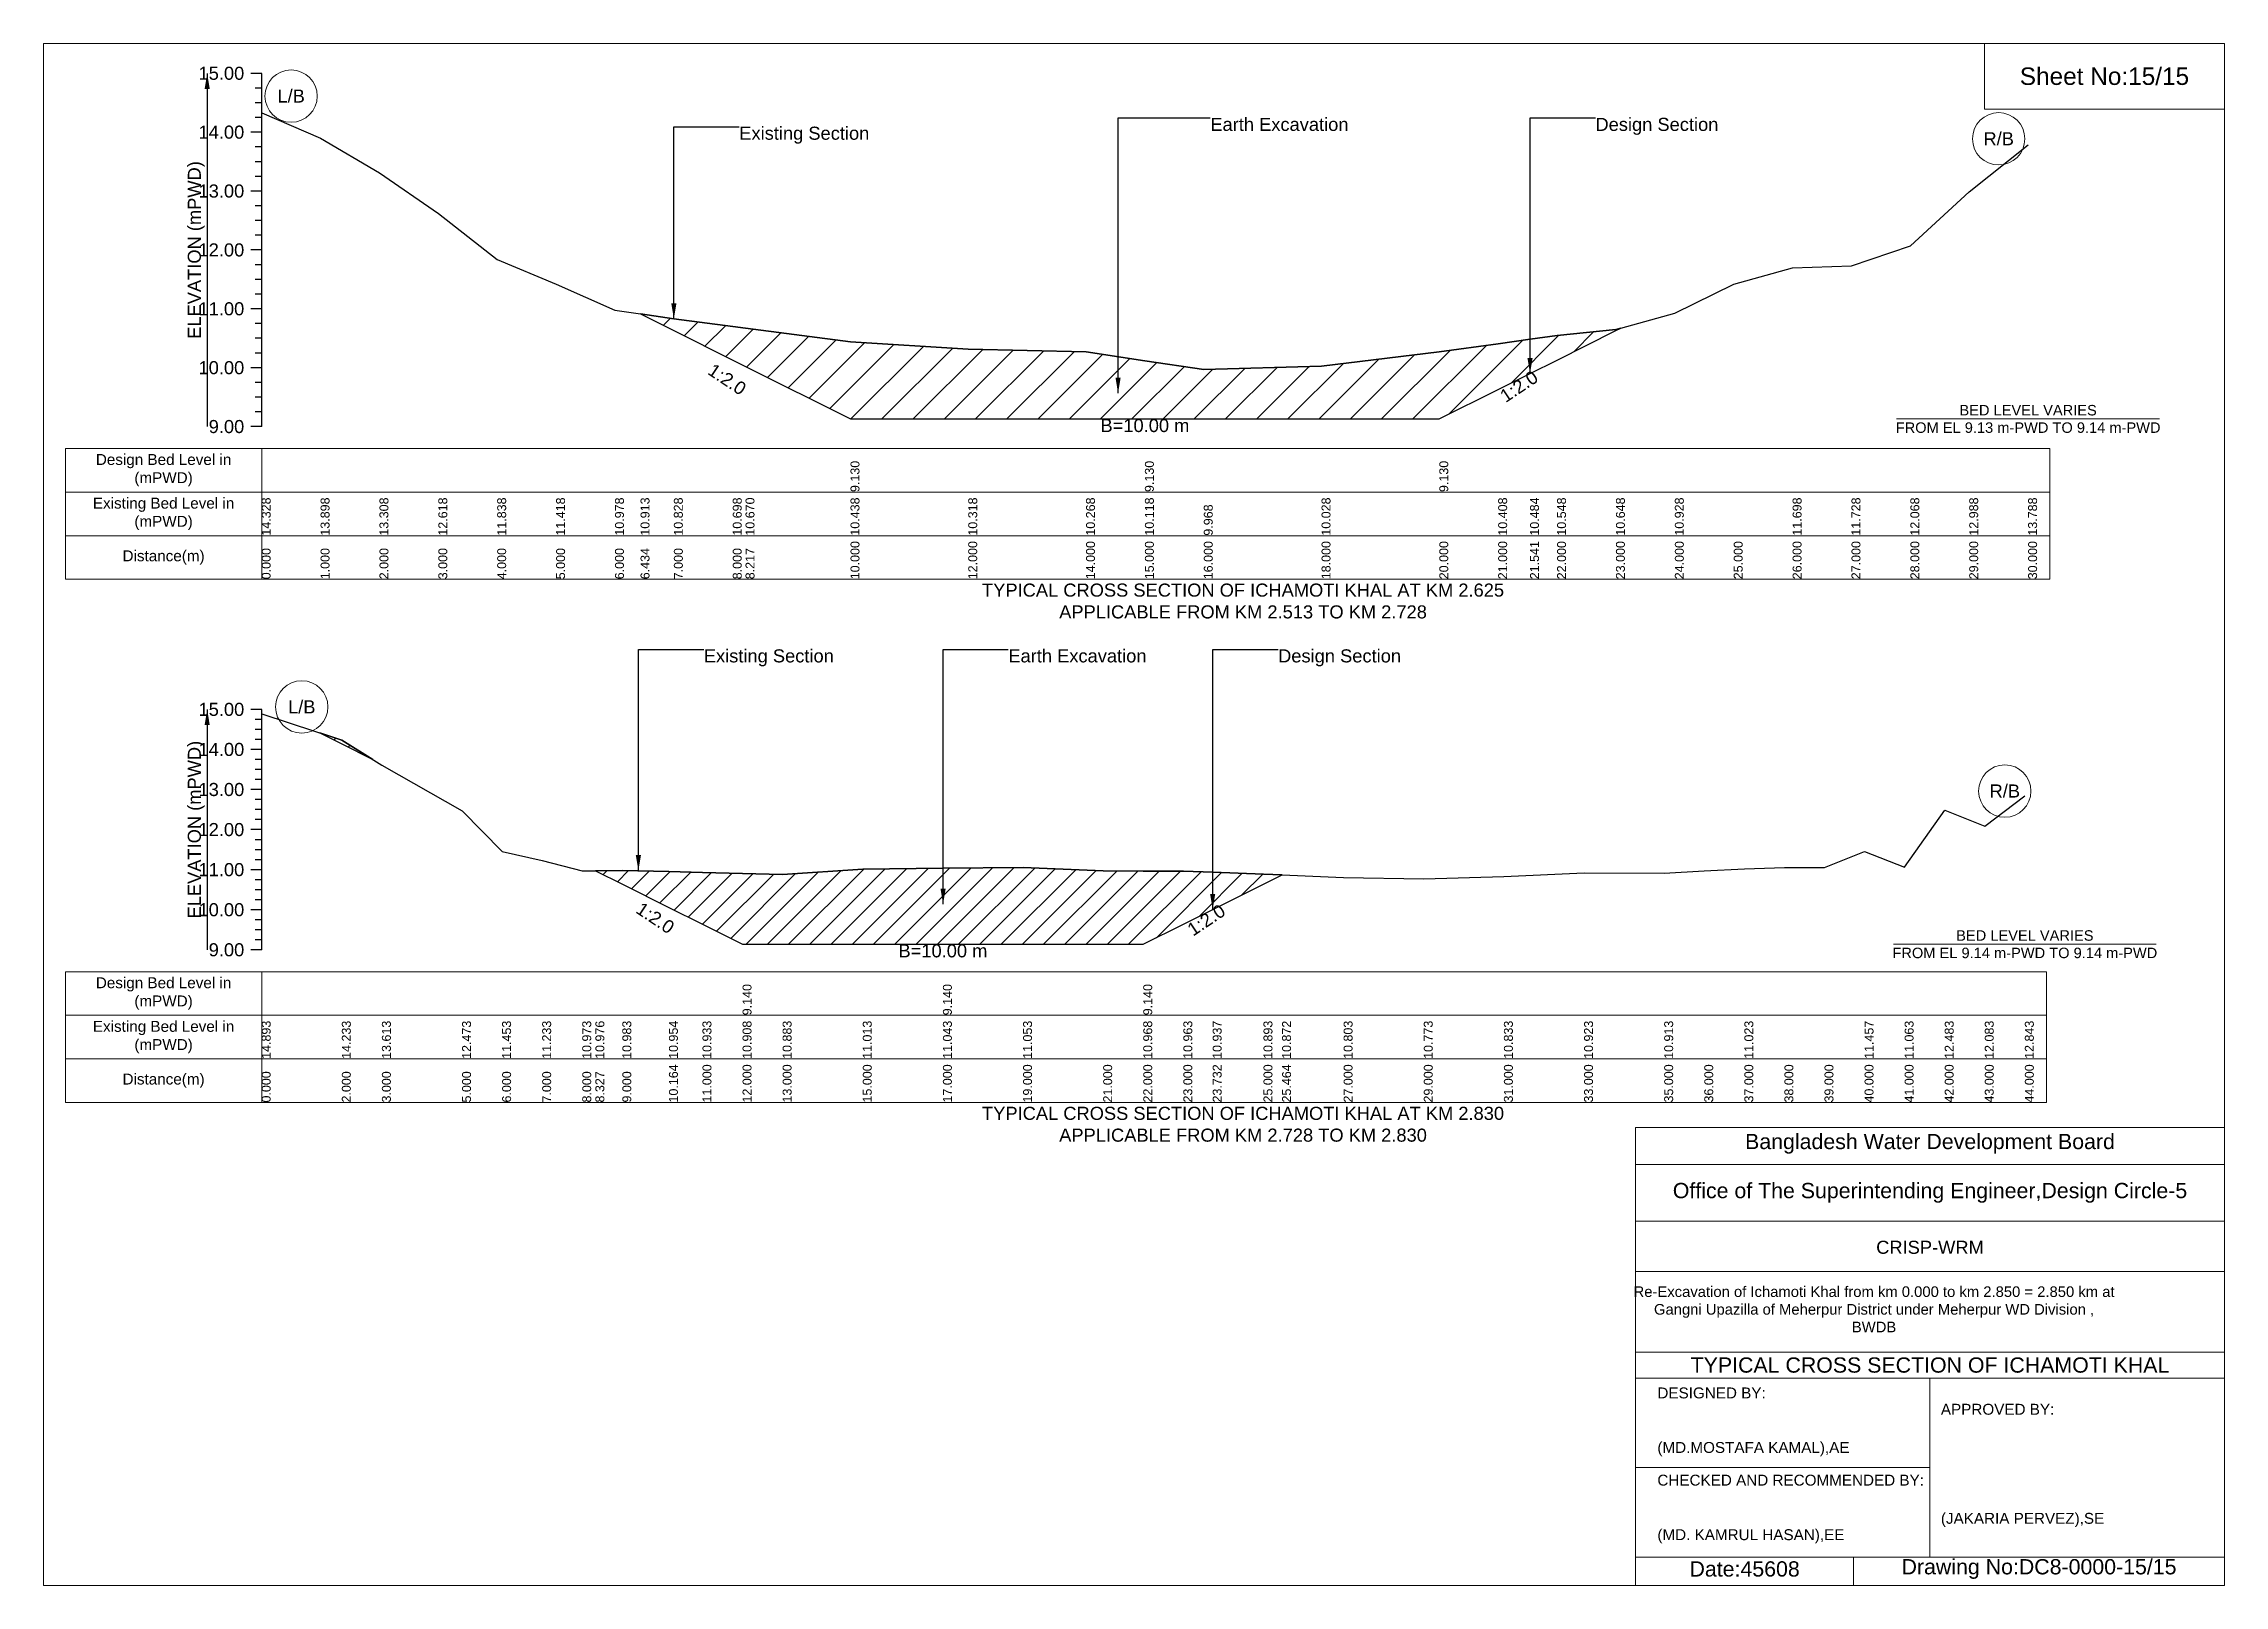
# Model space of a CAD drawing. Header units: inches. Extents: x 91000 to 258649, y -5656 to 4.
# Drawn here: x 250649 to 258649, y -5652 to 4 of the extents above; entities that cross this region are included whole.
import ezdxf

# ---------------------------------------------------------------- set-up
doc = ezdxf.new("R2010")
doc.units = ezdxf.units.IN
doc.header["$LTSCALE"] = 7
doc.header["$MEASUREMENT"] = 0
for name, color, linetype, lineweight in [('Cross section Data Border', 7, 'Continuous', 9), ('Cross Section Labels', 7, 'Continuous', 9), ('Existing_Bed_Level for Xsection', 7, 'Continuous', 25), ('Long Section Labels', 7, 'Continuous', 9)]:
    doc.layers.add(name, color=color, linetype=linetype, lineweight=lineweight)
doc.styles.get("Standard").update_dxf_attribs({"font": 'arial.ttf'})
doc.dimstyles.get("Standard").update_dxf_attribs({"dimtxt": 0.18, "dimasz": 0.18, "dimexe": 0.18, "dimexo": 0.0625, "dimgap": 0.09, "dimtad": 0, "dimtih": 1, "dimtoh": 1, "dimdec": 4, "dimzin": 0, "dimdsep": 46, "dimtxsty": 'Standard', "dimcen": 0.09, "dimadec": 0, "dimazin": 0, "dimtfac": 1, "dimtdec": 4, "dimtofl": 0, "dimtmove": 0, "dimatfit": 3, "dimfxl": 1, "dimtolj": 1, "dimtzin": 0, "dimarcsym": 0})
pattern_1 = [(45, (10649.46, 4.4), (-38.979261, 38.979261), [])]

msp = doc.modelspace()

# ---------------------------------------------------------------- texts
at = {"layer": 'Cross section Data Border', "char_height": 40, "width": 640, "attachment_point": 5}
for s, insert in [('Design Bed Level in (mPWD)', (251089.5, -1560.7)), ('Existing Bed Level in (mPWD)', (251089.5, -1720.7)), ('Distance(m)', (251089.5, -1880.7)), ('Design Bed Level in (mPWD)', (251089.5, -3480.2)), ('Existing Bed Level in (mPWD)', (251089.5, -3640.2)), ('Distance(m)', (251089.5, -3800.2))]:
    msp.add_mtext(s, dxfattribs=dict(at, insert=insert))
at = {"layer": 'Cross Section Labels'}
for s, insert, char_height, attachment_point in [('L/B', (251557.5, -188.3), 48, 5), ('Existing Section', (253201.5, -300.3), 48, 1), ('Earth Excavation', (254929.5, -267.9), 48, 1), ('Design Section', (256342.3, -267.9), 48, 1), ('R/B', (257821.5, -344.9), 48, 5), ('BED LEVEL VARIES ^JFROM EL 9.13 m-PWD TO 9.14 m-PWD', (257929.5, -1372.6), 38.4, 5), ('B=10.00 m', (254689.5, -1372.6), 48, 2), ('TYPICAL CROSS SECTION OF ICHAMOTI KHAL AT KM 2.625^JAPPLICABLE FROM KM 2.513 TO KM 2.728', (255049.5, -2040.7), 48, 5), ('Existing Section', (253071.3, -2217.7), 48, 1), ('Earth Excavation', (254188.5, -2217.7), 48, 1), ('Design Section', (255178.1, -2217.7), 48, 1), ('L/B', (251596.5, -2429), 48, 5), ('R/B', (257844, -2737.7), 48, 5), ('BED LEVEL VARIES ^JFROM EL 9.14 m-PWD TO 9.14 m-PWD', (257917.5, -3299.7), 38.4, 5), ('B=10.00 m', (253948.5, -3299.7), 48, 2), ('TYPICAL CROSS SECTION OF ICHAMOTI KHAL AT KM 2.830^JAPPLICABLE FROM KM 2.728 TO KM 2.830', (255049.5, -3960.2), 48, 5)]:
    msp.add_mtext(s, dxfattribs=dict(at, insert=insert, char_height=char_height, attachment_point=attachment_point))
at = {"layer": 'Cross Section Labels', "char_height": 48, "attachment_point": 2}
for insert, rotation in [((253170.4, -1207.1), 326.30993), ((256048.3, -1233.2), 33.69007), ((252906.8, -3183.1), 326.30993), ((254901.3, -3190.7), 33.69007)]:
    msp.add_mtext('1:2.0', dxfattribs=dict(at, insert=insert, rotation=rotation))
at = {"layer": 'Existing_Bed_Level for Xsection', "char_height": 48, "attachment_point": 6}
for s, insert in [('15.00', (251385.5, -104.7)), ('14.00', (251385.5, -320.7)), ('13.00', (251385.5, -536.7)), ('12.00', (251385.5, -752.7)), ('11.00', (251385.5, -968.7)), ('10.00', (251385.5, -1184.7)), ('9.00', (251385.5, -1400.7)), ('15.00', (251385.5, -2438.2)), ('14.00', (251385.5, -2585.2)), ('13.00', (251385.5, -2732.2)), ('12.00', (251385.5, -2879.2)), ('11.00', (251385.5, -3026.2)), ('10.00', (251385.5, -3173.2)), ('9.00', (251385.5, -3320.2))]:
    msp.add_mtext(s, dxfattribs=dict(at, insert=insert))
at = {"layer": 'Existing_Bed_Level for Xsection', "rotation": 90}
for s, insert, char_height, attachment_point in [('ELEVATION (mPWD)', (251209.5, -752.7), 48, 5), ('9.130', (253609.5, -1640.7), 32.8, 1), ('9.130', (254689.5, -1640.7), 32.8, 1), ('9.130', (255769.5, -1640.7), 32.8, 1), ('14.328', (251449.5, -1800.7), 32.8, 1), ('13.898', (251665.5, -1800.7), 32.8, 1), ('13.308', (251881.5, -1800.7), 32.8, 1), ('12.618', (252097.5, -1800.7), 32.8, 1), ('11.838', (252313.5, -1800.7), 32.8, 1), ('11.418', (252529.5, -1800.7), 32.8, 1), ('10.978', (252745.5, -1800.7), 32.8, 1), ('10.913', (252839.3, -1800.7), 32.8, 1), ('10.828', (252961.5, -1800.7), 32.8, 1), ('10.698', (253177.5, -1800.7), 32.8, 1), ('10.670', (253224.4, -1800.7), 32.8, 1), ('10.438', (253609.5, -1800.7), 32.8, 1), ('10.318', (254041.5, -1800.7), 32.8, 1), ('10.268', (254473.5, -1800.7), 32.8, 1), ('10.118', (254689.5, -1800.7), 32.8, 1), ('10.028', (255337.5, -1800.7), 32.8, 1), ('10.408', (255985.5, -1800.7), 32.8, 1), ('10.484', (256102.3, -1800.7), 32.8, 1), ('10.548', (256201.5, -1800.7), 32.8, 1), ('10.648', (256417.5, -1800.7), 32.8, 1), ('10.928', (256633.5, -1800.7), 32.8, 1), ('11.698', (257065.5, -1800.7), 32.8, 1), ('11.728', (257281.5, -1800.7), 32.8, 1), ('12.068', (257497.5, -1800.7), 32.8, 1), ('12.988', (257713.5, -1800.7), 32.8, 1), ('13.788', (257929.5, -1800.7), 32.8, 1), ('9.968', (254905.5, -1800.7), 32.8, 1), ('10.000', (253609.5, -1960.7), 32.8, 1), ('12.000', (254041.5, -1960.7), 32.8, 1), ('14.000', (254473.5, -1960.7), 32.8, 1), ('15.000', (254689.5, -1960.7), 32.8, 1), ('16.000', (254905.5, -1960.7), 32.8, 1), ('18.000', (255337.5, -1960.7), 32.8, 1), ('20.000', (255769.5, -1960.7), 32.8, 1), ('21.000', (255985.5, -1960.7), 32.8, 1), ('21.541', (256102.3, -1960.7), 32.8, 1), ('22.000', (256201.5, -1960.7), 32.8, 1), ('23.000', (256417.5, -1960.7), 32.8, 1), ('24.000', (256633.5, -1960.7), 32.8, 1), ('25.000', (256849.5, -1960.7), 32.8, 1), ('26.000', (257065.5, -1960.7), 32.8, 1), ('27.000', (257281.5, -1960.7), 32.8, 1), ('28.000', (257497.5, -1960.7), 32.8, 1), ('29.000', (257713.5, -1960.7), 32.8, 1), ('30.000', (257929.5, -1960.7), 32.8, 1), ('0.000', (251449.5, -1960.7), 32.8, 1), ('1.000', (251665.5, -1960.7), 32.8, 1), ('2.000', (251881.5, -1960.7), 32.8, 1), ('3.000', (252097.5, -1960.7), 32.8, 1), ('4.000', (252313.5, -1960.7), 32.8, 1), ('5.000', (252529.5, -1960.7), 32.8, 1), ('6.000', (252745.5, -1960.7), 32.8, 1), ('6.434', (252839.3, -1960.7), 32.8, 1), ('7.000', (252961.5, -1960.7), 32.8, 1), ('8.000', (253177.5, -1960.7), 32.8, 1), ('8.217', (253224.4, -1960.7), 32.8, 1), ('ELEVATION (mPWD)', (251209.5, -2879.2), 48, 5), ('9.140', (253213.5, -3560.2), 32.8, 1), ('9.140', (253948.5, -3560.2), 32.8, 1), ('9.140', (254683.5, -3560.2), 32.8, 1), ('14.893', (251449.5, -3720.2), 32.8, 1), ('14.233', (251743.5, -3720.2), 32.8, 1), ('13.613', (251890.5, -3720.2), 32.8, 1), ('12.473', (252184.5, -3720.2), 32.8, 1), ('11.453', (252331.5, -3720.2), 32.8, 1), ('11.233', (252478.5, -3720.2), 32.8, 1), ('10.973', (252625.5, -3720.2), 32.8, 1), ('10.976', (252673.6, -3720.2), 32.8, 1), ('10.983', (252772.5, -3720.2), 32.8, 1), ('10.954', (252943.5, -3720.2), 32.8, 1), ('10.933', (253066.5, -3720.2), 32.8, 1), ('10.908', (253213.5, -3720.2), 32.8, 1), ('10.883', (253360.5, -3720.2), 32.8, 1), ('11.013', (253654.5, -3720.2), 32.8, 1), ('11.043', (253948.5, -3720.2), 32.8, 1), ('11.053', (254242.5, -3720.2), 32.8, 1), ('10.968', (254683.5, -3720.2), 32.8, 1), ('10.963', (254830.5, -3720.2), 32.8, 1), ('10.937', (254938.1, -3720.2), 32.8, 1), ('10.893', (255124.5, -3720.2), 32.8, 1), ('10.872', (255192.7, -3720.2), 32.8, 1), ('10.803', (255418.5, -3720.2), 32.8, 1), ('10.773', (255712.5, -3720.2), 32.8, 1), ('10.833', (256006.5, -3720.2), 32.8, 1), ('10.923', (256300.5, -3720.2), 32.8, 1), ('10.913', (256594.5, -3720.2), 32.8, 1), ('11.023', (256888.5, -3720.2), 32.8, 1), ('11.457', (257329.5, -3720.2), 32.8, 1), ('11.063', (257476.5, -3720.2), 32.8, 1), ('12.483', (257623.5, -3720.2), 32.8, 1), ('12.083', (257770.5, -3720.2), 32.8, 1), ('12.843', (257917.5, -3720.2), 32.8, 1), ('10.164', (252943.5, -3880.2), 32.8, 1), ('11.000', (253066.5, -3880.2), 32.8, 1), ('12.000', (253213.5, -3880.2), 32.8, 1), ('13.000', (253360.5, -3880.2), 32.8, 1), ('15.000', (253654.5, -3880.2), 32.8, 1), ('17.000', (253948.5, -3880.2), 32.8, 1), ('19.000', (254242.5, -3880.2), 32.8, 1), ('21.000', (254536.5, -3880.2), 32.8, 1), ('22.000', (254683.5, -3880.2), 32.8, 1), ('23.000', (254830.5, -3880.2), 32.8, 1), ('23.732', (254938.1, -3880.2), 32.8, 1), ('25.000', (255124.5, -3880.2), 32.8, 1), ('25.464', (255192.7, -3880.2), 32.8, 1), ('27.000', (255418.5, -3880.2), 32.8, 1), ('29.000', (255712.5, -3880.2), 32.8, 1), ('31.000', (256006.5, -3880.2), 32.8, 1), ('33.000', (256300.5, -3880.2), 32.8, 1), ('35.000', (256594.5, -3880.2), 32.8, 1), ('36.000', (256741.5, -3880.2), 32.8, 1), ('37.000', (256888.5, -3880.2), 32.8, 1), ('38.000', (257035.5, -3880.2), 32.8, 1), ('39.000', (257182.5, -3880.2), 32.8, 1), ('40.000', (257329.5, -3880.2), 32.8, 1), ('41.000', (257476.5, -3880.2), 32.8, 1), ('42.000', (257623.5, -3880.2), 32.8, 1), ('43.000', (257770.5, -3880.2), 32.8, 1), ('44.000', (257917.5, -3880.2), 32.8, 1), ('0.000', (251449.5, -3880.2), 32.8, 1), ('2.000', (251743.5, -3880.2), 32.8, 1), ('3.000', (251890.5, -3880.2), 32.8, 1), ('5.000', (252184.5, -3880.2), 32.8, 1), ('6.000', (252331.5, -3880.2), 32.8, 1), ('7.000', (252478.5, -3880.2), 32.8, 1), ('8.000', (252625.5, -3880.2), 32.8, 1), ('8.327', (252673.6, -3880.2), 32.8, 1), ('9.000', (252772.5, -3880.2), 32.8, 1)]:
    msp.add_mtext(s, dxfattribs=dict(at, insert=insert, char_height=char_height, attachment_point=attachment_point))
at = {"layer": 'Long Section Labels', "attachment_point": 5}
for s, insert, char_height in [('Sheet No:15/15', (258209.5, -115.6), 64), ('Bangladesh Water Development Board', (257569.5, -4031.6), 56), ('Office of The Superintending Engineer,Design Circle-5', (257569.5, -4211.6), 56)]:
    msp.add_mtext(s, dxfattribs=dict(at, insert=insert, char_height=char_height))
at = {"layer": 'Long Section Labels'}
for s, insert, char_height, width, attachment_point in [('CRISP-WRM', (257569.5, -4411.6), 48, 2240, 5), ('Re-Excavation of Ichamoti Khal from km 0.000 to km 2.850 = 2.850 km at^JGangni Upazilla of Meherpur District under Meherpur WD Division ,^JBWDB', (257364.3, -4638.9), 38.88, 1749.6, 5), ('TYPICAL CROSS SECTION OF ICHAMOTI KHAL', (257569.5, -4843.6), 56, 2240, 5), ('DESIGNED BY:^J^J^J(MD.MOSTAFA KAMAL),AE', (256569.5, -5051.6), 40, 1120, 4), ('APPROVED BY:^J^J^J^J^J^J(JAKARIA PERVEZ),SE', (257609.5, -5211.6), 40, 1120, 4), ('CHECKED AND RECOMMENDED BY:^J^J^J(MD. KAMRUL HASAN),EE', (256569.5, -5371.6), 40, 1120, 4), ('Date:45608', (256889.5, -5591.6), 56, 1120, 5), ('Drawing No:DC8-0000-15/15', (257969.5, -5591.6), 56, 1760, 5)]:
    msp.add_mtext(s, dxfattribs=dict(at, insert=insert, char_height=char_height, width=width, attachment_point=attachment_point))

# ---------------------------------------------------------------- hatches: boundary and pattern name
at = {"layer": 'Existing_Bed_Level for Xsection'}
h = msp.add_hatch(dxfattribs=at)
h.set_pattern_fill('ANSI31', color=256, scale=648, style=0)
h.set_pattern_definition([(45, (10649.46, 4.4), (-57.27565, 57.27565), [])])
h.paths.add_polyline_path([(252839.3, -987.5), (252961.5, -1048.6), (253177.5, -1156.6), (253224.4, -1180.1), (253609.5, -1372.6), (254041.5, -1372.6), (254473.5, -1372.6), (254689.5, -1372.6), (254905.5, -1372.6), (255337.5, -1372.6), (255769.5, -1372.6), (255985.5, -1264.6), (256102.3, -1206.2), (256201.5, -1156.6), (256417.5, -1048.6), (256435.1, -1039.8), (256417.5, -1044.7), (256201.5, -1066.3), (256102.3, -1080.2), (255985.5, -1096.6), (255769.5, -1126.8), (255337.5, -1178.6), (254905.5, -1191.6), (254689.5, -1159.2), (254473.5, -1126.8), (254041.5, -1116), (253609.5, -1090.1), (253224.4, -1040), (253177.5, -1033.9), (252961.5, -1005.8)])
h = msp.add_hatch(dxfattribs=at)
h.set_pattern_fill('ANSI31', color=256, scale=441, style=0)
h.set_pattern_definition(pattern_1)
h.paths.add_polyline_path([(251663, -2524.4), (251743.5, -2564.7), (251857.4, -2621.6), (251743.5, -2551)])
h = msp.add_hatch(dxfattribs=at)
h.set_pattern_fill('ANSI31', color=256, scale=441, style=0)
h.set_pattern_definition(pattern_1)
h.paths.add_polyline_path([(252673.6, -3029.7), (252772.5, -3079.2), (252943.5, -3164.7), (253066.5, -3226.2), (253213.5, -3299.7), (253360.5, -3299.7), (253654.5, -3299.7), (253948.5, -3299.7), (254242.5, -3299.7), (254536.5, -3299.7), (254683.5, -3299.7), (254830.5, -3226.2), (254938.1, -3172.3), (255124.5, -3079.2), (255192.7, -3045), (255124.5, -3042), (254938.1, -3035.4), (254830.5, -3031.7), (254683.5, -3030.9), (254536.5, -3030.2), (254242.5, -3018.4), (253948.5, -3019.9), (253654.5, -3024.3), (253360.5, -3043.4), (253213.5, -3039.8), (253066.5, -3036.1), (252943.5, -3033), (252772.5, -3028.7)])

# ---------------------------------------------------------------- linework, layer by layer
at = {"layer": 'Cross section Data Border'}
for points in [[(250729.5, -1480.7), (258009.5, -1480.7), (258009.5, -1960.7), (250729.5, -1960.7)], [(250729.5, -3400.2), (257997.5, -3400.2), (257997.5, -3880.2), (250729.5, -3880.2)]]:
    msp.add_lwpolyline(points, close=True, dxfattribs=at)
for points in [[(251449.5, -1480.7), (251449.5, -1960.7)], [(250729.5, -1640.7), (258009.5, -1640.7)], [(250729.5, -1800.7), (258009.5, -1800.7)], [(251449.5, -3400.2), (251449.5, -3880.2)], [(250729.5, -3560.2), (257997.5, -3560.2)], [(250729.5, -3720.2), (257997.5, -3720.2)]]:
    msp.add_lwpolyline(points, dxfattribs=at)
at = {"layer": 'Cross Section Labels'}
for points in [[(257447.2, -1372.6), (258411.7, -1372.6)], [(257435.2, -3299.7), (258399.7, -3299.7)]]:
    msp.add_lwpolyline(points, dxfattribs=at)
for centre in [(251557.5, -188.3), (257821.5, -344.9), (251596.5, -2429), (257844, -2737.7)]:
    msp.add_circle(centre, 96, dxfattribs=at)
at = {"layer": 'Existing_Bed_Level for Xsection'}
for points in [[(251449.5, -104.7), (251409.5, -104.7)], [(251449.5, -158.7), (251425.5, -158.7)], [(251449.5, -1400.7), (251449.5, -1184.7), (251449.5, -968.7), (251449.5, -752.7), (251449.5, -536.7), (251449.5, -320.7), (251449.5, -104.7)], [(251449.5, -212.7), (251425.5, -212.7)], [(251449.5, -266.7), (251425.5, -266.7)], [(251449.5, -249.8), (251665.5, -342.7), (251881.5, -470.2), (252097.5, -619.2), (252313.5, -787.7), (252529.5, -878.4), (252745.5, -973.4), (252839.3, -987.5), (252961.5, -1005.8), (253177.5, -1033.9), (253224.4, -1040), (253609.5, -1090.1), (253609.5, -1090.1), (254041.5, -1116), (254473.5, -1126.8), (254689.5, -1159.2), (254689.5, -1159.2), (254905.5, -1191.6), (255337.5, -1178.6), (255769.5, -1126.8), (255769.5, -1126.8), (255985.5, -1096.6), (256102.3, -1080.2), (256201.5, -1066.3), (256417.5, -1044.7), (256435.1, -1039.8), (256633.5, -984.2), (256849.5, -878.4), (257065.5, -817.9), (257281.5, -811.4), (257497.5, -738), (257713.5, -539.3), (257929.5, -366.5)], [(251449.5, -320.7), (251409.5, -320.7)], [(251449.5, -374.7), (251425.5, -374.7)], [(251449.5, -428.7), (251425.5, -428.7)], [(251449.5, -536.7), (251409.5, -536.7)], [(251449.5, -482.7), (251425.5, -482.7)], [(251449.5, -590.7), (251425.5, -590.7)], [(251449.5, -644.7), (251425.5, -644.7)], [(251449.5, -698.7), (251425.5, -698.7)], [(251449.5, -752.7), (251409.5, -752.7)], [(251449.5, -806.7), (251425.5, -806.7)], [(251449.5, -860.7), (251425.5, -860.7)], [(251449.5, -914.7), (251425.5, -914.7)], [(251449.5, -968.7), (251409.5, -968.7)], [(251449.5, -1022.7), (251425.5, -1022.7)], [(251449.5, -1076.7), (251425.5, -1076.7)], [(251449.5, -1184.7), (251409.5, -1184.7)], [(251449.5, -1130.7), (251425.5, -1130.7)], [(251449.5, -1238.7), (251425.5, -1238.7)], [(251449.5, -1292.7), (251425.5, -1292.7)], [(251449.5, -1346.7), (251425.5, -1346.7)], [(251449.5, -1400.7), (251409.5, -1400.7)], [(251449.5, -2438.2), (251409.5, -2438.2)], [(251449.5, -2475), (251425.5, -2475)], [(251449.5, -3320.2), (251449.5, -3173.2), (251449.5, -3026.2), (251449.5, -2879.2), (251449.5, -2732.2), (251449.5, -2585.2), (251449.5, -2438.2)], [(251449.5, -2454), (251743.5, -2551), (251890.5, -2642.1), (252184.5, -2809.7), (252331.5, -2959.6), (252478.5, -2992), (252625.5, -3030.2), (252673.6, -3029.7), (252772.5, -3028.7), (252943.5, -3033), (253066.5, -3036.1), (253213.5, -3039.8), (253213.5, -3039.8), (253360.5, -3043.4), (253654.5, -3024.3), (253948.5, -3019.9), (253948.5, -3019.9), (254242.5, -3018.4), (254536.5, -3030.2), (254683.5, -3030.9), (254683.5, -3030.9), (254830.5, -3031.7), (254938.1, -3035.4), (255124.5, -3042), (255192.7, -3045), (255418.5, -3055.2), (255712.5, -3059.6), (256006.5, -3050.8), (256300.5, -3037.5), (256594.5, -3039), (256741.5, -3030.2), (256888.5, -3022.8), (257035.5, -3018.4), (257182.5, -3018.4), (257329.5, -2959.1), (257476.5, -3017), (257623.5, -2808.2), (257770.5, -2867), (257917.5, -2755.3)], [(251449.5, -2511.7), (251425.5, -2511.7)], [(251449.5, -2548.5), (251425.5, -2548.5)], [(251449.5, -2585.2), (251409.5, -2585.2)], [(251449.5, -2622), (251425.5, -2622)], [(251449.5, -2658.7), (251425.5, -2658.7)], [(251449.5, -2695.5), (251425.5, -2695.5)], [(251449.5, -2732.2), (251409.5, -2732.2)], [(251449.5, -2769), (251425.5, -2769)], [(251449.5, -2879.2), (251409.5, -2879.2)], [(251449.5, -2805.7), (251425.5, -2805.7)], [(251449.5, -2842.5), (251425.5, -2842.5)], [(251449.5, -2916), (251425.5, -2916)], [(251449.5, -2952.7), (251425.5, -2952.7)], [(251449.5, -3026.2), (251409.5, -3026.2)], [(251449.5, -2989.5), (251425.5, -2989.5)], [(251449.5, -3063), (251425.5, -3063)], [(251449.5, -3099.7), (251425.5, -3099.7)], [(251449.5, -3173.2), (251409.5, -3173.2)], [(251449.5, -3136.5), (251425.5, -3136.5)], [(251449.5, -3210), (251425.5, -3210)], [(251449.5, -3246.7), (251425.5, -3246.7)], [(251449.5, -3320.2), (251409.5, -3320.2)], [(251449.5, -3283.5), (251425.5, -3283.5)]]:
    msp.add_lwpolyline(points, dxfattribs=at)
for points in [[(252839.3, -987.5), (252839.3, -987.5), (252961.5, -1048.6), (253177.5, -1156.6), (253224.4, -1180.1), (253609.5, -1372.6), (253609.5, -1372.6), (254041.5, -1372.6), (254473.5, -1372.6), (254689.5, -1372.6), (254689.5, -1372.6), (254905.5, -1372.6), (255337.5, -1372.6), (255769.5, -1372.6), (255769.5, -1372.6), (255985.5, -1264.6), (256102.3, -1206.2), (256201.5, -1156.6), (256417.5, -1048.6), (256435.1, -1039.8), (256435.1, -1039.8), (256435.1, -1039.8), (256417.5, -1044.7), (256201.5, -1066.3), (256102.3, -1080.2), (255985.5, -1096.6), (255769.5, -1126.8), (255769.5, -1126.8), (255337.5, -1178.6), (254905.5, -1191.6), (254689.5, -1159.2), (254689.5, -1159.2), (254473.5, -1126.8), (254041.5, -1116), (253609.5, -1090.1), (253609.5, -1090.1), (253224.4, -1040), (253177.5, -1033.9), (252961.5, -1005.8), (252839.3, -987.5)], [(251663, -2524.4), (251743.5, -2564.7), (251857.4, -2621.6), (251743.5, -2551)], [(252673.6, -3029.7), (252673.6, -3029.7), (252772.5, -3079.2), (252943.5, -3164.7), (253066.5, -3226.2), (253213.5, -3299.7), (253213.5, -3299.7), (253360.5, -3299.7), (253654.5, -3299.7), (253948.5, -3299.7), (253948.5, -3299.7), (254242.5, -3299.7), (254536.5, -3299.7), (254683.5, -3299.7), (254683.5, -3299.7), (254830.5, -3226.2), (254938.1, -3172.3), (255124.5, -3079.2), (255192.7, -3045), (255124.5, -3042), (254938.1, -3035.4), (254830.5, -3031.7), (254683.5, -3030.9), (254683.5, -3030.9), (254536.5, -3030.2), (254242.5, -3018.4), (253948.5, -3019.9), (253948.5, -3019.9), (253654.5, -3024.3), (253360.5, -3043.4), (253213.5, -3039.8), (253213.5, -3039.8), (253066.5, -3036.1), (252943.5, -3033), (252772.5, -3028.7), (252673.6, -3029.7)]]:
    msp.add_lwpolyline(points, close=True, dxfattribs=at)
at = {"layer": 'Long Section Labels'}
for points in [[(250649.5, 4.4), (258649.5, 4.4), (258649.5, -5651.6), (250649.5, -5651.6)], [(257769.5, 4.4), (258649.5, 4.4), (258649.5, -235.6), (257769.5, -235.6)]]:
    msp.add_lwpolyline(points, close=True, dxfattribs=at)
for points in [[(256489.5, -5651.6), (256489.5, -3971.6), (258649.5, -3971.6)], [(256489.5, -4107.6), (258649.5, -4107.6)], [(256489.5, -4315.6), (258649.5, -4315.6)], [(256489.5, -4499.6), (258649.5, -4499.6)], [(256489.5, -4795.6), (258649.5, -4795.6)], [(256489.5, -4891.6), (258649.5, -4891.6)], [(257569.5, -4891.6), (257569.5, -5547.6)], [(256489.5, -5219.6), (257569.5, -5219.6)], [(256489.5, -5547.6), (258649.5, -5547.6)], [(257289.5, -5547.6), (257289.5, -5651.6)]]:
    msp.add_lwpolyline(points, dxfattribs=at)

msp.set_redraw_order([(e.dxf.handle, doc.entitydb.next_handle()) for e in msp.query("TEXT MTEXT ATTDEF DIMENSION ARC_DIMENSION")])  # texts and dimensions are drawn at this point

# ---------------------------------------------------------------- leaders
at = {"layer": 'Cross Section Labels', "annotation_type": 0, "has_hookline": 1, "hookline_direction": 0}
for points, text_width in [([(252961.5, -1005.8), (252961.5, -300.3), (253201.4, -300.3)], 467.2), ([(254591, -1278.4), (254591, -267.9), (254929.4, -267.9)], 497), ([(256102.3, -1206.2), (256102.3, -267.9), (256342.2, -267.9)], 441.2), ([(252831.3, -3030.2), (252831.3, -2217.7), (253071.2, -2217.7)], 467.2), ([(253949.1, -3152.8), (253949.1, -2217.7), (254188.4, -2217.7)], 497), ([(254938.1, -3172.3), (254938.1, -2217.7), (255178, -2217.7)], 441.2)]:
    msp.add_leader(points, dimstyle='Standard', override={"dimasz": 57.6}, dxfattribs=dict(at, text_width=text_width))
at = {"layer": 'Existing_Bed_Level for Xsection'}
for points in [[(251249.5, -104.7), (251249.5, -1400.7)], [(251249.5, -2438.2), (251249.5, -3320.2)]]:
    msp.add_leader(points, dimstyle='Standard', override={"dimasz": 57.6}, dxfattribs=at)

doc.saveas('drawing.dxf')
